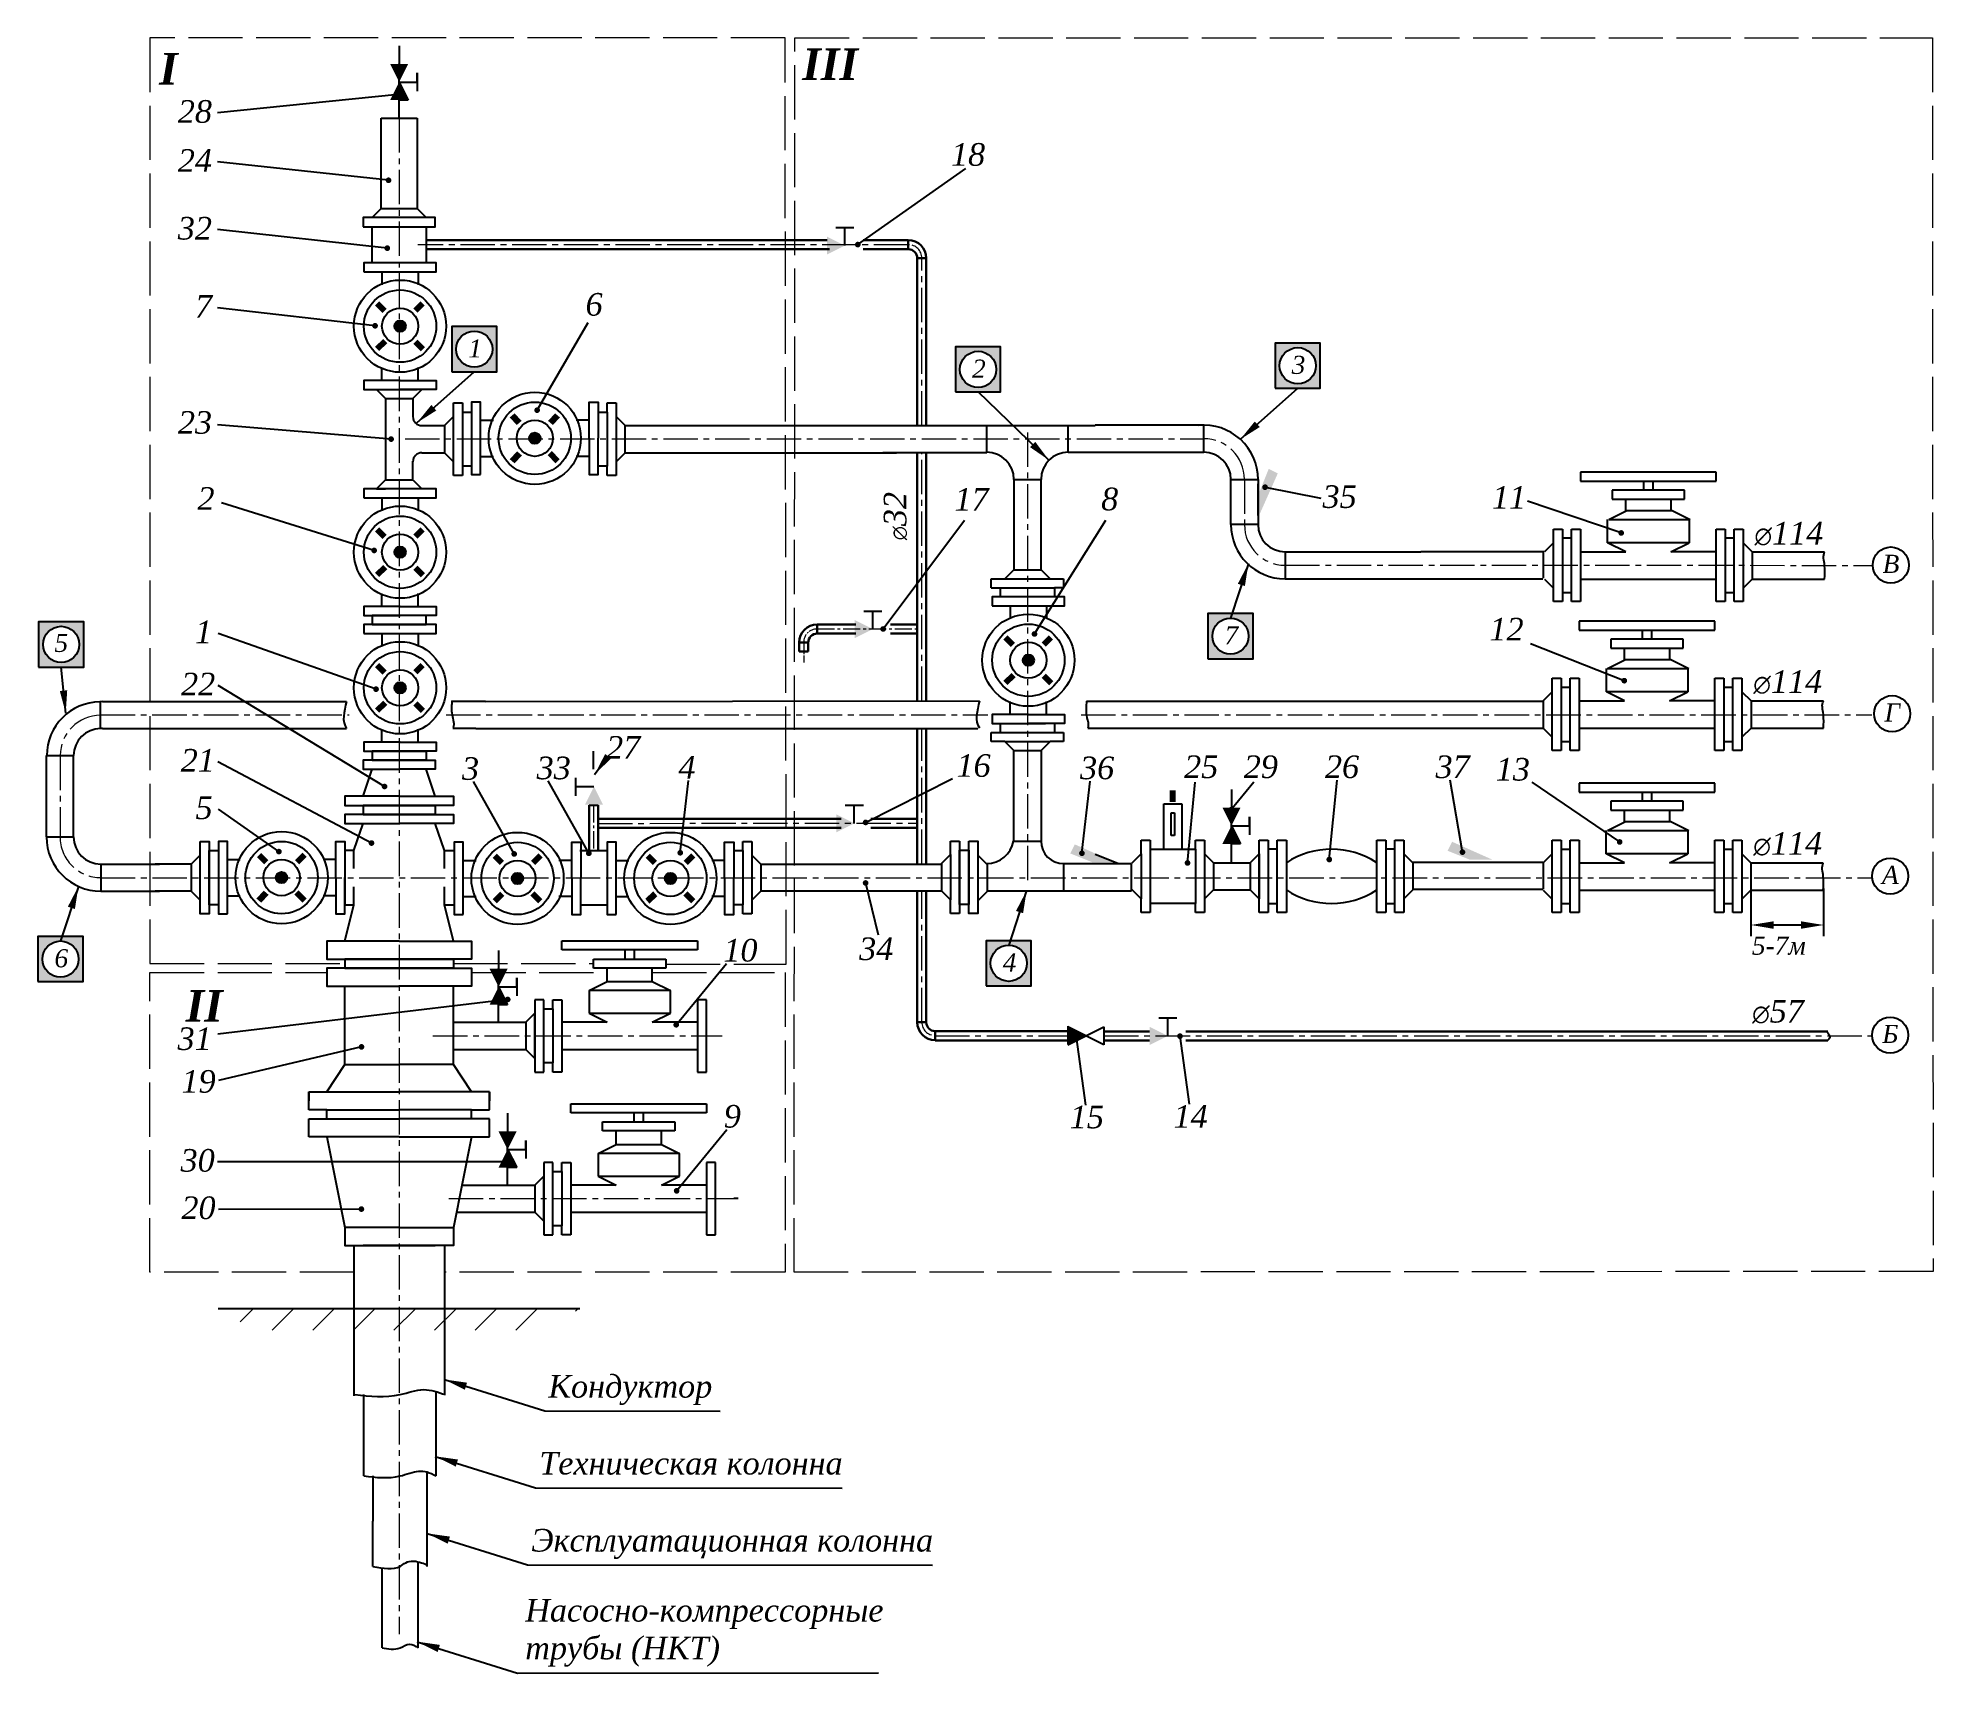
# Paper-space layout 'Layout1' of a CAD drawing. Header units: millimetres. Extents: x 41 to 251, y 7 to 188.
import ezdxf

# ---------------------------------------------------------------- set-up
doc = ezdxf.new("R2010")
doc.units = ezdxf.units.MM
doc.linetypes.add('ACAD_ISO02W100', pattern=[15, 12, -3])
doc.linetypes.add('CENTER2', pattern=[28.575, 19.05, -3.175, 3.175, -3.175])
doc.styles.add('style1', font='', dxfattribs={"height": 2})
doc.styles.get('style1').set_extended_font_data('Times New Roman Cyr', italic=True)
doc.dimstyles.new('ISO-25', dxfattribs={"dimtxt": 2.5, "dimasz": 2.5, "dimexe": 1.25, "dimexo": 0.625, "dimtad": 1, "dimtxsty": 'Standard', "dimcen": 2.5, "dimadec": 0, "dimazin": 0, "dimtfac": 1, "dimtmove": 0, "dimatfit": 3, "dimfxl": 0, "dimarcsym": 0})
doc.dimstyles.new('ISO-25$0', dxfattribs={"dimtxt": 2.5, "dimasz": 2.5, "dimexe": 1.25, "dimexo": 0.625, "dimtad": 1, "dimtxsty": 'style1', "dimcen": 2.5, "dimadec": 0, "dimazin": 0, "dimtfac": 1, "dimtmove": 1, "dimatfit": 3, "dimfxl": 0, "dimarcsym": 0})

psp = doc.layouts.get("Layout1")

# ---------------------------------------------------------------- texts
for s, insert, char_height, width, attachment_point in [('{\\fTimes New Roman|b1|i1|c204|p18;I}', (54.792, 185.871), 3.5, 4.4906, 1), ('{\\fTimes New Roman|b1|i1|c204|p18;I\\fTimes New Roman|b1|i1|c0|p18;II}', (125.911, 186.361), 3.5, 9.2191, 1), ('{\\fTimes New Roman|b0|i1|c204|p18;28}', (60.631, 179.373), 2.5, 3.4328, 6), ('{\\fTimes New Roman|b0|i1|c204|p18;24}', (60.631, 173.97), 2.5, 3.4328, 6), ('{\\fTimes New Roman|b0|i1|c204|p18;18}', (146.148, 174.62), 2.5, 3.4328, 6), ('{\\fTimes New Roman|b0|i1|c204|p18;32}', (60.631, 166.458), 2.5, 3.4328, 6), ('{\\fTimes New Roman|b0|i1|c204|p18;6}', (103.842, 158.044), 2.5, 3.4328, 6), ('{\\fTimes New Roman|b0|i1|c204|p18;7}', (60.642, 157.828), 2.5, 3.4328, 6), ('{\\fTimes New Roman|b0|i1|c204|p18;23}', (60.642, 144.981), 2.5, 3.4328, 6), ('{\\fTimes New Roman|b0|i1|c204|p18;2}', (60.916, 136.59), 2.5, 3.4328, 6), ('{\\fTimes New Roman|b0|i1|c204|p18;17}', (146.533, 136.497), 2.5, 3.4328, 6), ('{\\fTimes New Roman|b0|i1|c204|p18;8}', (160.868, 136.514), 2.5, 3.4328, 6), ('{\\fTimes New Roman|b0|i1|c204|p18;35}', (187.248, 136.778), 2.5, 3.4328, 6), ('{\\fTimes New Roman|b0|i1|c204|p18;11}', (205.981, 136.713), 2.5, 3.4328, 6), ('{\\fSymbol|b0|i0|c2|p18;Ж\\fTimes New Roman|b0|i1|c204|p18;\\H1.333x;114}', (231.237, 134), 1.875, 8.8512, 1), ('{\\fTimes New Roman|b0|i1|c204|p18;1}', (60.646, 121.828), 2.5, 3.4328, 6), ('{\\fTimes New Roman|b0|i1|c204|p18;12}', (205.698, 122.136), 2.5, 3.4328, 6), ('{\\fSymbol|b0|i0|c2|p18;Ж\\fTimes New Roman|b0|i1|c204|p18;\\H1.333x;114}', (231.111, 117.59), 1.875, 8.8512, 1), ('{\\fTimes New Roman|b0|i1|c204|p18;22}', (57.216, 117.316), 2.5, 3.4328, 1), ('{\\fTimes New Roman|b0|i1|c204|p18;27}', (104.222, 110.312), 2.5, 3.2876, 1), ('{\\fTimes New Roman|b0|i1|c204|p18;21}', (57.177, 108.884), 2.5, 3.4328, 1), ('{\\fTimes New Roman|b0|i1|c204|p18;3}', (88.29, 107.974), 2.5, 2.276, 1), ('{\\fTimes New Roman|b0|i1|c204|p18;33}', (96.542, 108.04), 2.5, 2.276, 1), ('{\\fTimes New Roman|b0|i1|c204|p18;4}', (112.222, 108.103), 2.5, 2.276, 1), ('{\\fTimes New Roman|b0|i1|c204|p18;16}', (142.98, 108.309), 2.5, 2.276, 1), ('{\\fTimes New Roman|b0|i1|c204|p18;36}', (156.646, 108.045), 2.5, 2.276, 1), ('{\\fTimes New Roman|b0|i1|c204|p18;25}', (168.153, 108.171), 2.5, 2.276, 1), ('{\\fTimes New Roman|b0|i1|c204|p18;29}', (174.753, 108.171), 2.5, 2.276, 1), ('{\\fTimes New Roman|b0|i1|c204|p18;26}', (183.731, 108.171), 2.5, 2.276, 1), ('{\\fTimes New Roman|b0|i1|c204|p18;37}', (195.966, 108.17), 2.5, 2.276, 1), ('{\\fTimes New Roman|b0|i1|c204|p18;13}', (202.626, 107.893), 2.5, 2.276, 1), ('{\\fTimes New Roman|b0|i1|c204|p18;5}', (60.701, 102.367), 2.5, 3.4328, 6), ('{\\fSymbol|b0|i0|c2|p18;Ж\\fTimes New Roman|b0|i1|c204|p18;\\H1.333x;114}', (231.111, 99.696), 1.875, 8.8512, 1), ('{\\fTimes New Roman|b0|i1|c204|p18;34}', (132.214, 88.04), 2.5, 2.276, 1), ('{\\fTimes New Roman|b0|i1|c204|p18;10}', (117.195, 87.879), 2.5, 2.276, 1), ('{\\fTimes New Roman|b1|i1|c204|p18;I\\fTimes New Roman|b1|i1|c0|p18;I}', (57.718, 82.228), 3.5, 6.11633, 1), ('{\\fSymbol|b0|i0|c2|p18;Ж\\fTimes New Roman|b0|i1|c204|p18;\\H1.333x;57}', (230.985, 81.132), 1.875, 8.8512, 1), ('{\\fTimes New Roman|b0|i1|c204|p18;31}', (60.607, 76.828), 2.5, 3.4328, 6), ('{\\fTimes New Roman|b0|i1|c204|p18;19}', (57.266, 73.375), 2.5, 3.4328, 1), ('{\\fTimes New Roman|b0|i1|c204|p18;9}', (117.243, 69.515), 2.5, 2.276, 1), ('{\\fTimes New Roman|b0|i1|c204|p18;15}', (155.509, 69.438), 2.5, 2.276, 1), ('{\\fTimes New Roman|b0|i1|c204|p18;14}', (166.985, 69.501), 2.5, 2.276, 1), ('{\\fTimes New Roman|b0|i1|c204|p18;30}', (57.164, 64.64), 2.5, 3.4328, 1), ('{\\fTimes New Roman|b0|i1|c204|p18;20}', (57.255, 59.395), 2.5, 3.4328, 1)]:
    psp.add_mtext(s, dxfattribs=dict(insert=insert, char_height=char_height, width=width, attachment_point=attachment_point))
at = {"char_height": 2, "attachment_point": 5, "style": 'style1'}
for s, insert, width in [('{\\fTimes New Roman|b0|i1|c204|p18;1}', (89.741, 153.185), 2.8455), ('{\\fTimes New Roman|b0|i1|c204|p18;2}', (145.453, 150.945), 2.8455), ('{\\fTimes New Roman|b0|i1|c204|p18;3}', (180.809, 151.353), 2.8455), ('{\\fTimes New Roman|b0|i1|c204|p18;В}', (246.334, 129.361), 2.7011), ('{\\fTimes New Roman|b0|i1|c204|p18;5}', (43.971, 120.606), 2.8455), ('{\\fTimes New Roman|b0|i1|c204|p18;7}', (173.377, 121.446), 2.8455), ('{\\fTimes New Roman|b0|i1|c204|p18;Г}', (246.475, 112.923), 2.7011), ('{\\fTimes New Roman|b0|i1|c204|p18;А}', (246.259, 94.962), 2.7011), ('{\\fTimes New Roman|b0|i1|c204|p18;6}', (43.972, 85.73), 2.8455), ('{\\fTimes New Roman|b0|i1|c204|p18;4}', (148.844, 85.263), 2.8455), ('{\\fTimes New Roman|b0|i1|c204|p18;Б}', (246.257, 77.368), 2.7011)]:
    psp.add_mtext(s, dxfattribs=dict(at, insert=insert, width=width))
at = {"insert": (134.931, 131.975), "char_height": 1.5, "width": 6.80408, "attachment_point": 1, "rotation": 90, "style": 'style1'}
psp.add_mtext('{\\fSymbol|b0|i0|c2|p18;Ж\\fTimes New Roman|b0|i1|c204|p18;\\H1.667x;32}', dxfattribs=at)
at = {"char_height": 2.5, "attachment_point": 1}
for s, insert in [('{\\fTimes New Roman|b0|i1|c204|p18;Кондуктор}', (97.84, 39.648)), ('{\\fTimes New Roman|b0|i1|c204|p18;Техническая колонна}', (96.837, 31.148)), ('{\\fTimes New Roman|b0|i1|c204|p18;Эксплуатационная колонна}', (95.943, 22.626)), ('{\\fTimes New Roman|b0|i1|c204|p18;Насосно-компрессорные\\Pтрубы (НКТ)}', (95.283, 14.881))]:
    psp.add_mtext(s, dxfattribs=dict(at, insert=insert))

# ---------------------------------------------------------------- blocks, each defined once
blk = doc.blocks.new('задв')
for points in [[(146, 180), (147, 182), (146, 182), (145, 182)], [(145, 178), (146, 178), (147, 178), (146, 180)]]:
    blk.add_hatch(color=256).paths.add_polyline_path(points)
for p, q in [((146, 184), (146, 182)), ((146, 178), (146, 182)), ((148, 180), (148, 181)), ((148, 181), (148, 179)), ((146, 180), (148, 180)), ((146, 180), (147, 178)), ((147, 178), (146, 178)), ((146, 176), (146, 178))]:
    blk.add_line(p, q)
blk = doc.blocks.new('A$C63CE249D')
h = blk.add_hatch(color=256)
edge = h.paths.add_edge_path()
edge.add_arc((5.1, 7), 0.627, 0, 360)
for p, q in [((3.1, 13), (7.1, 13)), ((3.1, 13), (3.1, 11.58)), ((7.1, 13), (7.1, 11.58)), ((3.1, 1), (3.1, 2.42)), ((7.1, 1), (7.1, 2.42))]:
    blk.add_line(p, q)
at = {"lineweight": 100}
for p, q in [((3.4, 8.7), (2.58, 9.52)), ((6.82, 8.72), (7.6, 9.5)), ((2.58, 4.48), (3.44, 5.34)), ((7.63, 4.47), (6.82, 5.28))]:
    blk.add_line(p, q, dxfattribs=at)
blk.add_lwpolyline([(1.1, 13), (9.1, 13), (9.1, 14), (1.1, 14)], close=True)
for points in [[(5.1, 1), (1.1, 1), (1.1, 0), (5.1, 0)], [(5.1, 1), (9.1, 1), (9.1, 0), (5.1, 0)]]:
    blk.add_lwpolyline(points)
for radius in [5.1, 4, 2, 0.627]:
    blk.add_circle((5.1, 7), radius)
blk.add_point((5.1, 7))
blk = doc.blocks.new('A$C600E4215')
for p, q in [((19, 14.32), (4, 14.32)), ((4, 14.32), (4, 13.32)), ((4, 13.32), (19, 13.32)), ((11, 13.32), (12, 13.32)), ((11, 12.32), (11, 13.32)), ((12, 13.32), (12, 12.32)), ((19, 13.32), (19, 14.32)), ((15.5, 12.32), (7.5, 12.32)), ((7.5, 12.32), (7.5, 11.32)), ((7.5, 11.32), (15.5, 11.32)), ((9, 10.03), (9, 11.32)), ((9, 11.32), (14, 11.32)), ((14, 11.32), (14, 10.08)), ((15.5, 11.32), (15.5, 12.32)), ((7, 6.5), (7, 9.08)), ((7.12, 9.08), (9.12, 10.08)), ((7.12, 9.08), (16.12, 9.08)), ((9.12, 10.08), (14.12, 10.08)), ((14.12, 10.08), (16.12, 9.08)), ((16, 9.08), (16, 6.5)), ((1, 6.5), (0, 5.5)), ((1, 8), (2, 8)), ((1, 6.5), (1, 8)), ((1, 1.5), (1, 6.5)), ((2, 8), (2, 0)), ((3, 7), (2, 7)), ((3, 8), (4, 8)), ((3, 7), (3, 8)), ((3, 1), (3, 7)), ((4, 8), (4, 0)), ((16, 6.5), (7, 6.5)), ((9, 5.5), (7, 6.5)), ((14, 5.5), (16, 6.5)), ((19, 6.5), (19, 8)), ((19, 8), (20, 8)), ((19, 1.5), (19, 6.5)), ((20, 8), (20, 0)), ((21, 7), (20, 7)), ((21, 7), (21, 8)), ((21, 8), (22, 8)), ((21, 1), (21, 7)), ((22, 8), (22, 0)), ((22, 6.5), (23, 5.5)), ((4, 5.5), (7, 5.5)), ((7, 5.5), (9, 5.5)), ((16, 5.5), (14, 5.5)), ((19, 5.5), (16, 5.5)), ((23, 5.5), (30.5, 5.5)), ((23, 5.5), (23, 2.5)), ((30.5, 5.5), (31, 5.5)), ((0, 2.5), (1, 1.5)), ((4, 2.5), (19, 2.5)), ((23, 2.5), (22, 1.5)), ((23, 2.5), (31, 2.5)), ((1, 0), (1, 1.5)), ((2, 0), (1, 0)), ((2, 1), (3, 1)), ((3, 0), (3, 1)), ((4, 0), (3, 0)), ((19, 0), (19, 1.5)), ((20, 0), (19, 0)), ((20, 1), (21, 1)), ((21, 0), (21, 1)), ((22, 0), (21, 0))]:
    blk.add_line(p, q)
blk.add_open_spline([(31, 2.5), (31.03, 2.99), (31.1, 3.96), (30.77, 5.1), (31, 5.5)], degree=3)
blk = doc.blocks.new('задв1')
for p, q in [((94, 170), (96, 170)), ((95, 168), (95, 170))]:
    blk.add_line(p, q)
for points in [[(93, 169), (93, 167), (95, 168), (97, 169)], [(95, 168), (97, 169), (97, 167), (95, 168)]]:
    blk.add_solid(points)
blk = doc.blocks.new('*D9')
at = {"color": 0, "lineweight": -2}
for p, q in [((230.85, 93.58), (230.85, 88.17)), ((238.88, 93.45), (238.88, 88.17)), ((233.35, 89.42), (236.38, 89.42))]:
    blk.add_line(p, q, dxfattribs=at)
at = {"color": 0}
for points in [[(233.35, 89.83), (233.35, 89), (230.85, 89.42)], [(236.38, 89.83), (236.38, 89), (238.88, 89.42)]]:
    blk.add_solid(points, dxfattribs=at)
at = {"layer": 'Defpoints', "color": 0}
for p in [(230.85, 94.2), (238.88, 94.07), (238.88, 89.42)]:
    blk.add_point(p, dxfattribs=at)
at = {"color": 0, "lineweight": 18, "insert": (233.93, 87.12), "char_height": 2, "attachment_point": 5, "style": 'style1'}
blk.add_mtext('5-7м', dxfattribs=at)
blk = doc.blocks.new('йцук')
h = blk.add_hatch(color=256)
h.paths.add_polyline_path([(3, 120), (8, 120), (8, 125), (3, 125)])
edge = h.paths.add_edge_path(flags=16)
edge.add_arc((5.5, 122.5), 2, 0, 360)
blk.add_lwpolyline([(3, 120), (8, 120), (8, 125), (3, 125)], close=True)
blk.add_circle((5.5, 122.5), 2)

# ---------------------------------------------------------------- dimensions: what is measured, and where the dimension line sits
at = {"lineweight": 18}
dim = psp.add_linear_dim(base=(238.879, 89.417), p1=(230.851, 94.204), p2=(238.879, 94.073), text='5-7м', dimstyle='ISO-25$0', override={"dimtad": 3, "dimtofl": 0, "dimtmove": 2}, dxfattribs=at)
dim.commit()
dim.dimension.update_dxf_attribs({"geometry": '*D9', "text_midpoint": (233.926, 87.124), "dimtype": 160})

# ---------------------------------------------------------------- hatches: boundary and pattern name
h = psp.add_hatch(color=256)
edge = h.paths.add_edge_path()
edge.add_arc((81.436, 155.65), 0.627, 0, 360)
for points in [[(176.514, 137.368), (177.514, 139.868), (178.514, 139.368), (176.514, 134.868)], [(199.793, 96.629), (197.293, 97.629), (197.793, 98.629), (202.293, 96.629)], [(158.066, 96.334), (155.566, 97.334), (156.066, 98.334), (160.566, 96.334)], [(155.29, 78.161), (155.29, 76.161), (157.29, 77.161)]]:
    psp.add_hatch(color=256).paths.add_polyline_path(points)
h = psp.add_hatch(color=256)
edge = h.paths.add_edge_path()
edge.add_arc((81.436, 130.65), 0.627, 0, 360)
h = psp.add_hatch(color=256)
edge = h.paths.add_edge_path()
edge.add_arc((150.928, 118.704), 0.627, 0, 360)
h = psp.add_hatch(color=256)
edge = h.paths.add_edge_path()
edge.add_arc((81.436, 115.65), 0.627, 0, 360)
at = {"lineweight": 18}
h = psp.add_hatch(dxfattribs=at)
h.set_pattern_fill('ANSI31', color=256, style=0)
h.set_pattern_definition([(45, (25.334, -6.3414), (-2.24506, 2.24506), [])])
h.paths.add_polyline_path([(61.334, 47.008), (65.288, 44.593), (97.317, 44.593), (101.334, 47.008), (86.334, 47.008)])

# ---------------------------------------------------------------- linework, layer by layer
for p, q in [((79.337, 168.65), (79.337, 178.65)), ((79.337, 178.65), (83.337, 178.65)), ((83.337, 178.65), (83.337, 168.65)), ((78.337, 167.65), (79.337, 168.65)), ((79.337, 168.65), (83.337, 168.65)), ((83.337, 168.65), (84.337, 167.65)), ((78.337, 162.65), (78.337, 166.65)), ((78.337, 166.65), (84.337, 166.65)), ((84.337, 166.65), (84.337, 162.65)), ((79.436, 161.65), (83.436, 161.65)), ((79.436, 161.65), (79.436, 160.233)), ((83.436, 161.65), (83.436, 160.233)), ((79.436, 149.65), (79.436, 151.068)), ((83.436, 149.65), (83.436, 151.068)), ((78.837, 148.65), (79.837, 147.65)), ((79.332, 148.65), (83.332, 148.65)), ((79.837, 147.65), (82.837, 147.65)), ((79.837, 147.65), (79.837, 138.65)), ((82.837, 147.65), (83.837, 148.65)), ((82.861, 147.65), (82.861, 145.65)), ((87.337, 145.65), (87.337, 147.15)), ((87.337, 147.15), (88.337, 147.15)), ((88.337, 147.15), (88.337, 139.15)), ((104.337, 146.15), (104.337, 147.15)), ((104.337, 147.15), (105.337, 147.15)), ((105.337, 147.15), (105.337, 139.15)), ((83.837, 144.65), (86.337, 144.65)), ((87.337, 145.65), (86.337, 144.65)), ((86.337, 144.65), (86.337, 141.65)), ((87.337, 140.65), (87.337, 145.65)), ((88.337, 146.15), (89.337, 146.15)), ((89.337, 146.15), (89.337, 140.15)), ((103.337, 146.15), (104.337, 146.15)), ((104.337, 146.15), (104.337, 140.15)), ((106.337, 144.65), (105.337, 145.65)), ((106.337, 141.65), (106.337, 144.65)), ((106.337, 144.65), (148.337, 144.65)), ((146.329, 144.204), (146.329, 144.704)), ((148.334, 144.659), (158.334, 144.659)), ((155.329, 141.704), (155.329, 144.704)), ((170.329, 144.704), (158.329, 144.704)), ((170.329, 141.704), (170.329, 144.704)), ((146.329, 141.704), (146.329, 144.204)), ((82.861, 138.725), (82.861, 140.725)), ((83.837, 141.65), (86.337, 141.65)), ((86.337, 141.65), (87.337, 140.65)), ((87.337, 139.15), (87.337, 140.65)), ((105.337, 140.65), (106.337, 141.65)), ((106.337, 141.65), (136.337, 141.65)), ((134.834, 141.659), (146.334, 141.659)), ((155.329, 141.704), (170.329, 141.704)), ((79.837, 138.65), (78.837, 137.65)), ((79.837, 138.65), (82.837, 138.65)), ((82.837, 138.65), (83.837, 137.65)), ((88.337, 139.15), (87.337, 139.15)), ((89.337, 140.15), (88.337, 140.15)), ((104.337, 140.15), (103.337, 140.15)), ((104.337, 139.15), (104.337, 140.15)), ((105.337, 139.15), (104.337, 139.15)), ((149.329, 138.704), (152.329, 138.704)), ((149.329, 138.704), (149.329, 128.704)), ((152.329, 128.704), (152.329, 138.704)), ((173.329, 133.704), (173.329, 138.704)), ((173.329, 138.704), (176.329, 138.704)), ((176.329, 138.704), (176.329, 133.704)), ((78.837, 137.65), (79.837, 137.65)), ((79.436, 136.65), (83.436, 136.65)), ((79.436, 136.65), (79.436, 135.233)), ((83.436, 136.65), (83.436, 135.233)), ((176.326, 136.712), (176.326, 138.212)), ((176.326, 134.712), (176.326, 136.712)), ((176.329, 133.704), (173.329, 133.704)), ((179.329, 130.704), (179.329, 127.704)), ((179.329, 130.704), (194.329, 130.704)), ((194.326, 130.712), (207.826, 130.712)), ((207.856, 130.792), (207.856, 127.792)), ((149.329, 128.704), (148.329, 127.704)), ((149.329, 128.704), (152.329, 128.704)), ((152.329, 128.704), (153.329, 127.704)), ((79.436, 124.65), (79.436, 126.068)), ((83.436, 124.65), (83.436, 126.068)), ((146.829, 126.704), (146.829, 127.704)), ((146.829, 127.704), (154.829, 127.704)), ((146.829, 126.704), (148.329, 126.704)), ((147.829, 125.704), (147.829, 126.704)), ((147.829, 126.704), (153.829, 126.704)), ((153.829, 126.704), (153.829, 125.704)), ((154.829, 126.704), (153.829, 126.704)), ((154.829, 127.704), (154.829, 126.704)), ((179.329, 127.704), (194.329, 127.704)), ((194.326, 127.712), (207.826, 127.712)), ((148.928, 124.704), (152.928, 124.704)), ((148.928, 124.704), (148.928, 123.287)), ((152.928, 124.704), (152.928, 123.287)), ((79.436, 121.65), (83.436, 121.65)), ((79.436, 121.65), (79.436, 120.233)), ((83.436, 121.65), (83.436, 120.233)), ((48.525, 114.141), (48.246, 114.103)), ((48.313, 111.141), (48.313, 114.103)), ((48.525, 114.141), (69.025, 114.141)), ((69.025, 114.141), (75.525, 114.141)), ((89.686, 114.153), (87.213, 114.153)), ((90.872, 114.153), (89.686, 114.153)), ((90.872, 114.153), (145.525, 114.207)), ((148.928, 112.704), (148.928, 114.121)), ((152.928, 112.704), (152.928, 114.121)), ((157.363, 114.17), (157.956, 114.17)), ((157.956, 114.17), (206.567, 114.17)), ((206.567, 114.17), (207.856, 114.17)), ((207.856, 114.17), (207.856, 111.202)), ((48.525, 111.141), (48.313, 111.141)), ((48.525, 111.141), (57.525, 111.141)), ((57.525, 111.141), (75.525, 111.141)), ((89.817, 111.153), (87.265, 111.153)), ((89.817, 111.153), (145.334, 111.153)), ((147.829, 110.704), (147.829, 111.704)), ((148.824, 111.704), (152.824, 111.704)), ((153.829, 111.704), (153.829, 110.704)), ((157.495, 111.17), (207.27, 111.17)), ((207.27, 111.17), (207.856, 111.17)), ((79.436, 109.65), (79.436, 111.068)), ((83.436, 109.65), (83.436, 111.068)), ((146.829, 109.704), (146.829, 110.704)), ((146.829, 110.704), (154.829, 110.704)), ((148.329, 109.704), (146.829, 109.704)), ((149.329, 108.704), (148.329, 109.704)), ((148.329, 109.704), (153.329, 109.704)), ((153.329, 109.704), (152.329, 108.704)), ((154.829, 109.704), (153.329, 109.704)), ((154.829, 110.704), (154.829, 109.704)), ((42.334, 99.159), (42.334, 108.159)), ((42.369, 108.159), (45.334, 108.159)), ((45.334, 99.159), (45.334, 108.159)), ((102.834, 106.659), (102.834, 108.659)), ((149.329, 98.704), (149.329, 108.704)), ((149.329, 108.704), (152.329, 108.704)), ((152.329, 108.704), (152.329, 99.204)), ((77.337, 103.65), (78.337, 106.65)), ((78.337, 106.65), (81.337, 106.65)), ((84.337, 106.65), (81.337, 106.65)), ((85.337, 103.65), (84.337, 106.65)), ((165.909, 97.808), (165.909, 102.808)), ((165.909, 102.808), (167.909, 102.808)), ((167.909, 102.808), (167.909, 97.808)), ((76.337, 97.65), (77.337, 100.65)), ((77.337, 100.65), (81.337, 100.65)), ((85.337, 100.65), (81.337, 100.65)), ((86.337, 97.65), (85.337, 100.65)), ((102.334, 102.659), (103.334, 102.659)), ((166.712, 99.308), (166.712, 101.808)), ((166.712, 101.808), (167.106, 101.808)), ((167.106, 101.808), (167.106, 99.308)), ((42.334, 99.159), (45.334, 99.159)), ((119.337, 97.65), (119.337, 98.65)), ((119.337, 98.65), (120.337, 98.65)), ((120.337, 98.65), (120.337, 90.65)), ((142.329, 97.204), (142.329, 98.704)), ((142.329, 98.704), (143.329, 98.704)), ((143.329, 98.704), (143.329, 90.704)), ((149.329, 98.704), (152.329, 98.704)), ((152.329, 99.204), (152.329, 98.704)), ((163.409, 97.308), (163.409, 98.808)), ((163.409, 98.808), (164.409, 98.808)), ((164.409, 98.808), (164.409, 90.808)), ((167.106, 99.308), (166.712, 99.308)), ((169.409, 97.808), (169.409, 98.808)), ((169.409, 98.808), (170.409, 98.808)), ((170.409, 98.808), (170.409, 90.808)), ((176.463, 98.808), (177.463, 98.808)), ((176.463, 97.308), (176.463, 98.808)), ((177.463, 98.808), (177.463, 90.808)), ((178.463, 98.808), (179.463, 98.808)), ((178.463, 97.808), (178.463, 98.808)), ((179.463, 98.808), (179.463, 90.808)), ((189.463, 98.808), (190.463, 98.808)), ((189.463, 97.308), (189.463, 98.808)), ((190.463, 98.808), (190.463, 90.808)), ((191.463, 98.808), (192.463, 98.808)), ((191.463, 97.808), (191.463, 98.808)), ((192.463, 98.808), (192.463, 90.808)), ((58.337, 96.15), (59.337, 97.15)), ((76.337, 97.65), (75.337, 97.65)), ((75.337, 97.65), (75.337, 91.65)), ((76.337, 95.65), (76.337, 97.65)), ((86.337, 95.65), (86.337, 97.65)), ((86.337, 97.65), (87.337, 97.65)), ((101.337, 97.65), (103.837, 97.65)), ((103.837, 97.65), (104.337, 97.65)), ((118.337, 97.65), (119.337, 97.65)), ((119.337, 97.65), (119.337, 91.65)), ((120.337, 97.15), (121.337, 96.15)), ((141.329, 96.204), (142.329, 97.204)), ((142.329, 97.204), (142.329, 92.204)), ((145.373, 97.124), (146.373, 96.124)), ((160.829, 96.204), (158.329, 97.204)), ((162.409, 96.308), (163.409, 97.308)), ((163.409, 97.308), (163.409, 92.308)), ((164.409, 97.808), (169.409, 97.808)), ((169.409, 97.808), (169.409, 91.808)), ((170.409, 97.308), (171.409, 96.308)), ((175.463, 96.308), (176.463, 97.308)), ((176.463, 97.308), (176.463, 92.308)), ((176.463, 92.308), (176.463, 97.308)), ((178.463, 97.808), (177.463, 97.808)), ((178.463, 91.808), (178.463, 97.808)), ((189.463, 92.308), (189.463, 97.308)), ((191.463, 97.808), (190.463, 97.808)), ((191.463, 91.808), (191.463, 97.808)), ((192.463, 97.308), (193.463, 96.308)), ((48.337, 96.15), (54.837, 96.15)), ((48.337, 96.15), (48.337, 93.15)), ((58.337, 96.15), (54.337, 96.15)), ((58.337, 96.15), (58.337, 93.15)), ((121.337, 96.15), (121.337, 93.15)), ((121.337, 96.15), (131.337, 96.15)), ((131.334, 96.159), (141.334, 96.159)), ((141.329, 96.204), (141.329, 93.204)), ((141.334, 96.159), (141.334, 93.159)), ((146.373, 96.124), (146.373, 93.124)), ((154.829, 96.204), (154.829, 93.204)), ((154.829, 96.204), (162.329, 96.204)), ((162.329, 93.204), (162.329, 96.204)), ((171.409, 96.308), (171.409, 93.308)), ((171.409, 96.308), (175.409, 96.308)), ((175.463, 96.308), (175.463, 93.308)), ((193.459, 96.364), (203.959, 96.364)), ((193.459, 96.364), (193.459, 93.364)), ((193.463, 96.308), (193.463, 93.308)), ((199.459, 96.364), (201.959, 96.364)), ((203.959, 96.364), (207.826, 96.364)), ((207.853, 96.397), (207.853, 93.397)), ((48.337, 93.15), (54.837, 93.15)), ((58.337, 93.15), (54.337, 93.15)), ((58.337, 93.15), (59.337, 92.15)), ((76.337, 91.65), (76.337, 93.65)), ((86.337, 91.65), (86.337, 93.65)), ((121.337, 93.15), (120.337, 92.15)), ((131.337, 93.15), (121.337, 93.15)), ((141.334, 93.159), (127.834, 93.159)), ((142.329, 92.204), (141.329, 93.204)), ((146.373, 93.124), (145.373, 92.124)), ((146.329, 93.204), (159.329, 93.204)), ((158.829, 93.204), (162.329, 93.204)), ((163.409, 92.308), (162.409, 93.308)), ((163.409, 90.808), (163.409, 92.308)), ((171.409, 93.308), (170.409, 92.308)), ((171.409, 93.308), (175.409, 93.308)), ((176.463, 92.308), (175.463, 93.308)), ((176.463, 90.808), (176.463, 92.308)), ((189.463, 90.808), (189.463, 92.308)), ((193.463, 93.308), (192.463, 92.308)), ((193.459, 93.377), (203.959, 93.377)), ((203.959, 93.377), (207.826, 93.377)), ((75.337, 87.65), (76.337, 91.65)), ((75.337, 91.65), (76.337, 91.65)), ((87.337, 87.65), (86.337, 91.65)), ((86.337, 91.65), (87.337, 91.65)), ((101.337, 91.65), (104.337, 91.65)), ((119.337, 91.65), (118.337, 91.65)), ((119.337, 90.65), (119.337, 91.65)), ((120.337, 90.65), (119.337, 90.65)), ((142.329, 90.704), (142.329, 92.204)), ((143.329, 90.704), (142.329, 90.704)), ((164.409, 90.808), (163.409, 90.808)), ((169.409, 91.808), (164.409, 91.808)), ((169.409, 90.808), (169.409, 91.808)), ((170.409, 90.808), (169.409, 90.808)), ((177.463, 90.808), (176.463, 90.808)), ((177.463, 91.808), (178.463, 91.808)), ((178.463, 90.808), (178.463, 91.808)), ((179.463, 90.808), (178.463, 90.808)), ((190.463, 90.808), (189.463, 90.808)), ((190.463, 91.808), (191.463, 91.808)), ((191.463, 90.808), (191.463, 91.808)), ((192.463, 90.808), (191.463, 90.808)), ((99.334, 86.659), (99.334, 87.659)), ((99.334, 87.659), (114.334, 87.659)), ((106.334, 86.659), (99.334, 86.659)), ((106.334, 86.159), (106.334, 86.659)), ((114.334, 86.659), (106.334, 86.659)), ((106.334, 85.659), (106.334, 86.159)), ((107.334, 86.659), (107.334, 85.659)), ((114.334, 87.659), (114.334, 86.659)), ((102.834, 84.659), (102.834, 85.659)), ((102.834, 85.659), (106.334, 85.659)), ((104.334, 84.659), (102.834, 84.659)), ((104.334, 83.159), (104.334, 84.659)), ((110.834, 84.659), (104.334, 84.659)), ((106.334, 85.659), (110.834, 85.659)), ((109.334, 83.159), (109.334, 84.659)), ((110.834, 85.659), (110.834, 84.659)), ((75.337, 73.978), (75.337, 82.65)), ((75.337, 82.65), (81.337, 82.65)), ((87.337, 82.65), (81.337, 82.65)), ((87.337, 73.978), (87.337, 82.65)), ((102.334, 82.159), (104.334, 83.159)), ((111.334, 82.159), (102.334, 82.159)), ((102.334, 82.159), (102.334, 79.659)), ((104.334, 83.159), (109.334, 83.159)), ((109.334, 83.159), (111.334, 82.159)), ((111.334, 79.659), (111.334, 82.159)), ((96.334, 79.659), (95.334, 78.659)), ((96.334, 81.159), (96.334, 73.159)), ((97.334, 81.159), (96.334, 81.159)), ((96.334, 74.659), (96.334, 79.659)), ((97.334, 73.159), (97.334, 81.159)), ((97.334, 80.159), (98.334, 80.159)), ((98.334, 80.159), (98.334, 81.159)), ((98.334, 81.159), (99.334, 81.159)), ((98.334, 80.159), (98.334, 74.159)), ((99.334, 81.159), (99.334, 73.159)), ((102.334, 79.659), (104.334, 78.659)), ((102.334, 79.659), (111.334, 79.659)), ((109.334, 78.659), (111.334, 79.659)), ((115.334, 81.159), (114.334, 81.159)), ((114.334, 81.159), (114.334, 75.659)), ((115.334, 73.159), (115.334, 81.159)), ((87.334, 78.659), (95.334, 78.659)), ((95.352, 78.695), (95.352, 75.695)), ((104.334, 78.659), (99.334, 78.659)), ((114.334, 78.659), (109.334, 78.659)), ((155.29, 78.218), (155.29, 76.218)), ((155.29, 76.161), (159.29, 78.161)), ((159.29, 76.161), (155.29, 78.161)), ((159.29, 78.161), (159.29, 76.161)), ((87.334, 75.659), (95.334, 75.659)), ((95.334, 75.659), (96.334, 74.659)), ((99.334, 75.659), (114.334, 75.659)), ((114.334, 75.659), (114.334, 73.159)), ((73.337, 70.978), (75.337, 73.978)), ((75.337, 73.978), (81.337, 73.978)), ((87.337, 73.978), (81.337, 73.978)), ((89.337, 70.978), (87.337, 73.978)), ((98.334, 74.159), (97.334, 74.159)), ((98.334, 73.159), (98.334, 74.159)), ((96.334, 73.159), (97.334, 73.159)), ((99.334, 73.159), (98.334, 73.159)), ((114.334, 73.159), (115.334, 73.159)), ((71.337, 70.978), (71.337, 69.978)), ((71.337, 68.978), (71.337, 70.978)), ((71.337, 70.978), (81.337, 70.978)), ((91.337, 70.978), (81.337, 70.978)), ((91.337, 68.978), (91.337, 70.978)), ((91.337, 70.978), (91.337, 69.978)), ((100.334, 69.659), (115.334, 69.659)), ((100.334, 68.659), (100.334, 69.659)), ((115.334, 69.659), (115.334, 68.659)), ((73.337, 68.978), (71.337, 68.978)), ((71.337, 65.978), (71.337, 67.978)), ((71.337, 67.978), (81.337, 67.978)), ((73.337, 67.978), (73.337, 68.978)), ((73.337, 68.978), (81.337, 68.978)), ((89.337, 68.978), (81.337, 68.978)), ((91.337, 67.978), (81.337, 67.978)), ((89.337, 68.978), (91.337, 68.978)), ((89.337, 67.978), (89.337, 68.978)), ((91.337, 65.978), (91.337, 67.978)), ((107.334, 68.659), (100.334, 68.659)), ((103.834, 67.659), (107.334, 67.659)), ((103.834, 66.659), (103.834, 67.659)), ((115.334, 68.659), (107.334, 68.659)), ((107.334, 68.159), (107.334, 68.659)), ((107.334, 67.659), (107.334, 68.159)), ((107.334, 67.659), (111.834, 67.659)), ((108.334, 68.659), (108.334, 67.659)), ((111.834, 67.659), (111.834, 66.659)), ((81.337, 65.978), (71.337, 65.978)), ((81.337, 65.978), (73.337, 65.978)), ((73.337, 65.978), (75.337, 55.978)), ((81.337, 65.978), (89.337, 65.978)), ((81.337, 65.978), (91.337, 65.978)), ((89.337, 65.978), (87.337, 55.978)), ((103.334, 64.159), (105.334, 65.159)), ((105.334, 66.659), (103.834, 66.659)), ((111.834, 66.659), (105.334, 66.659)), ((105.334, 65.159), (105.334, 66.659)), ((105.334, 65.159), (110.334, 65.159)), ((110.334, 65.159), (110.334, 66.659)), ((110.334, 65.159), (112.334, 64.159)), ((97.334, 63.159), (97.334, 55.159)), ((98.334, 63.159), (97.334, 63.159)), ((98.334, 55.159), (98.334, 63.159)), ((99.334, 63.159), (100.334, 63.159)), ((99.334, 62.159), (99.334, 63.159)), ((100.334, 63.159), (100.334, 55.159)), ((112.334, 64.159), (103.334, 64.159)), ((103.334, 64.159), (103.334, 61.659)), ((112.334, 61.659), (112.334, 64.159)), ((115.334, 63.159), (115.334, 57.659)), ((116.334, 63.159), (115.334, 63.159)), ((116.334, 55.159), (116.334, 63.159)), ((97.334, 61.659), (96.334, 60.659)), ((97.334, 56.659), (97.334, 61.659)), ((98.334, 62.159), (99.334, 62.159)), ((99.334, 62.159), (99.334, 56.159)), ((103.334, 61.659), (112.334, 61.659)), ((103.334, 61.659), (105.334, 60.659)), ((110.334, 60.659), (112.334, 61.659)), ((88.334, 60.659), (96.334, 60.659)), ((96.352, 60.695), (96.352, 57.695)), ((105.334, 60.659), (100.334, 60.659)), ((115.334, 60.659), (110.334, 60.659)), ((118.834, 59.159), (118.334, 59.159)), ((87.737, 57.659), (96.334, 57.659)), ((96.334, 57.659), (97.334, 56.659)), ((100.334, 57.659), (115.334, 57.659)), ((115.334, 57.659), (115.334, 55.159)), ((97.334, 55.159), (98.334, 55.159)), ((99.334, 56.159), (98.334, 56.159)), ((99.334, 55.159), (99.334, 56.159)), ((100.334, 55.159), (99.334, 55.159)), ((115.334, 55.159), (116.334, 55.159)), ((76.337, 53.978), (76.337, 42.978)), ((81.337, 53.978), (77.337, 53.978)), ((81.337, 53.978), (85.337, 53.978)), ((86.337, 53.978), (86.337, 42.978)), ((61.334, 47.008), (86.334, 47.008)), ((86.334, 47.008), (101.334, 47.008)), ((76.337, 42.978), (76.337, 37.364)), ((86.337, 42.978), (86.337, 37.467)), ((85.441, 36.485), (85.441, 37.813)), ((77.441, 28.485), (77.441, 37.485)), ((85.441, 28.485), (85.441, 37.485)), ((78.441, 28.485), (78.441, 23.485)), ((84.441, 23.485), (84.446, 28.922)), ((78.441, 18.485), (78.441, 23.485)), ((84.441, 18.485), (84.441, 23.485)), ((83.441, 9.485), (83.441, 18.992)), ((79.441, 9.485), (79.441, 18.311))]:
    psp.add_line(p, q)
at = {"linetype": 'CENTER2', "lineweight": 18, "ltscale": 0.2}
for p, q in [((81.337, 178.65), (81.337, 10.978)), ((137.642, 164.659), (83.39, 164.65)), ((139.142, 144.65), (139.142, 163.159)), ((81.983, 143.187), (170.329, 143.187)), ((150.829, 143.9), (150.829, 93.812)), ((139.142, 114.201), (139.142, 141.659)), ((174.829, 138.704), (174.829, 133.704)), ((179.329, 129.204), (244.212, 129.195)), ((48.313, 112.669), (75.816, 112.669)), ((86.528, 112.669), (146.458, 112.669)), ((139.142, 96.159), (139.142, 111.153)), ((156.77, 112.669), (244.212, 112.669)), ((43.85, 108.159), (43.834, 99.159)), ((103.334, 100.659), (138.632, 100.68)), ((48.337, 94.65), (244.212, 94.65)), ((139.142, 78.659), (139.142, 93.159)), ((85.076, 77.159), (117.076, 77.159)), ((140.609, 77.158), (155.29, 77.158)), ((159.291, 77.159), (244.213, 77.159)), ((86.834, 59.159), (118.834, 59.159))]:
    psp.add_line(p, q, dxfattribs=at)
at = {"lineweight": 30}
for p, q in [((84.334, 165.159), (118.334, 165.159)), ((84.334, 164.159), (118.334, 164.159)), ((118.211, 165.154), (128.668, 165.154)), ((118.334, 164.159), (128.943, 164.159)), ((132.642, 165.159), (137.642, 165.159)), ((132.642, 164.159), (137.642, 164.159)), ((137.642, 165.159), (137.642, 164.159)), ((138.642, 163.159), (139.642, 163.159)), ((138.642, 163.159), (138.642, 144.65)), ((139.642, 163.159), (139.642, 144.65)), ((138.642, 141.65), (138.642, 114.153)), ((139.642, 141.65), (139.642, 114.153)), ((131.834, 122.659), (127.577, 122.659)), ((127.577, 122.659), (127.577, 121.659)), ((131.834, 121.659), (127.577, 121.659)), ((135.686, 122.659), (138.642, 122.659)), ((135.686, 121.659), (138.642, 121.659)), ((125.577, 120.659), (125.577, 119.659)), ((125.577, 120.659), (126.577, 120.659)), ((125.577, 119.659), (126.577, 119.659)), ((126.577, 119.659), (126.577, 120.659)), ((138.642, 111.153), (138.642, 96.15)), ((139.642, 111.153), (139.642, 96.15)), ((102.334, 97.659), (102.334, 102.659)), ((103.334, 97.659), (103.334, 102.659)), ((130.206, 101.171), (103.334, 101.171)), ((138.513, 101.171), (133.513, 101.171)), ((130.206, 100.171), (103.334, 100.171)), ((138.513, 100.171), (133.513, 100.171)), ((138.642, 93.15), (138.642, 78.659)), ((139.642, 93.15), (139.642, 78.659)), ((138.642, 78.659), (139.642, 78.659)), ((140.609, 77.67), (155.334, 77.67)), ((140.609, 77.67), (140.609, 76.691)), ((159.29, 77.659), (164.334, 77.659)), ((168.334, 77.659), (239.334, 77.659)), ((140.609, 76.659), (155.334, 76.659)), ((159.29, 76.659), (164.334, 76.659)), ((168.334, 76.659), (239.334, 76.659))]:
    psp.add_line(p, q, dxfattribs=at)
at = {"lineweight": 100}
for p, q in [((79.732, 157.354), (78.917, 158.169)), ((83.161, 157.375), (83.936, 158.15)), ((78.921, 153.135), (79.777, 153.991)), ((83.969, 153.117), (83.154, 153.932)), ((79.732, 132.354), (78.917, 133.169)), ((83.161, 132.375), (83.936, 133.15)), ((78.921, 128.135), (79.777, 128.991)), ((83.969, 128.117), (83.154, 128.932)), ((149.225, 120.408), (148.41, 121.223)), ((152.653, 120.429), (153.428, 121.204)), ((79.732, 117.354), (78.917, 118.169)), ((83.161, 117.375), (83.936, 118.15)), ((148.413, 116.189), (149.269, 117.045)), ((153.461, 116.171), (152.647, 116.986)), ((78.921, 113.135), (79.777, 113.991)), ((83.969, 113.117), (83.154, 113.932))]:
    psp.add_line(p, q, dxfattribs=at)
at = {"linetype": 'CENTER2', "lineweight": 18, "ltscale": 0.1}
for p, q in [((127.577, 122.159), (138.642, 122.159)), ((102.834, 102.659), (102.834, 97.659))]:
    psp.add_line(p, q, dxfattribs=at)
at = {"linetype": 'CENTER2', "lineweight": 18, "ltscale": 0.05}
psp.add_line((126.077, 120.659), (126.077, 118.442), dxfattribs=at)
at = {"lineweight": 80}
psp.add_line((166.909, 103.046), (166.909, 104.308), dxfattribs=at)
at = {"linetype": 'ACAD_ISO02W100', "lineweight": 18, "ltscale": 0.5}
for points in [[(110.834, 85.093), (124.148, 85.099), (124.023, 187.527), (53.768, 187.527), (53.768, 85.159), (75.337, 85.159)], [(76.337, 51.009), (53.768, 51.009), (53.768, 84.159), (73.334, 84.159)], [(109.334, 84.159), (124.021, 84.159), (124.021, 51.009), (86.337, 51.009)], [(87.337, 85.159), (102.834, 85.159)], [(89.334, 84.159), (104.334, 84.159)]]:
    psp.add_lwpolyline(points, dxfattribs=at)
psp.add_lwpolyline([(125.117, 187.527), (250.913, 187.527), (250.993, 51.107), (125.02, 51.009)], close=True, dxfattribs=at)
for points in [[(77.337, 166.65), (85.337, 166.65), (85.337, 167.65), (77.337, 167.65)], [(77.436, 161.65), (85.436, 161.65), (85.436, 162.65), (77.436, 162.65)], [(77.436, 136.65), (85.436, 136.65), (85.436, 137.65), (77.436, 137.65)], [(146.928, 124.704), (154.928, 124.704), (154.928, 125.704), (146.928, 125.704)], [(77.436, 121.65), (85.436, 121.65), (85.436, 122.65), (77.436, 122.65)], [(78.337, 122.65), (84.337, 122.65), (84.337, 123.65), (78.337, 123.65)], [(59.337, 98.65), (60.337, 98.65), (60.337, 90.65), (59.337, 90.65)], [(144.329, 98.704), (145.329, 98.704), (145.329, 90.704), (144.329, 90.704)], [(60.337, 97.65), (61.337, 97.65), (61.337, 91.65), (60.337, 91.65)], [(143.329, 97.704), (144.329, 97.704), (144.329, 91.704), (143.329, 91.704)]]:
    psp.add_lwpolyline(points, close=True)
for points in [[(81.436, 149.65), (77.436, 149.65), (77.436, 148.65), (81.436, 148.65)], [(81.436, 149.65), (85.436, 149.65), (85.436, 148.65), (81.436, 148.65)], [(81.436, 124.65), (77.436, 124.65), (77.436, 123.65), (81.436, 123.65)], [(81.436, 124.65), (85.436, 124.65), (85.436, 123.65), (81.436, 123.65)], [(150.928, 112.704), (146.928, 112.704), (146.928, 111.704), (150.928, 111.704)], [(150.928, 112.704), (154.928, 112.704), (154.928, 111.704), (150.928, 111.704)], [(81.436, 109.65), (77.436, 109.65), (77.436, 108.65), (81.436, 108.65)], [(81.436, 109.65), (85.436, 109.65), (85.436, 108.65), (81.436, 108.65)], [(81.337, 107.65), (77.337, 107.65), (77.337, 106.65), (81.337, 106.65)], [(81.337, 108.65), (78.337, 108.65), (78.337, 107.65), (81.337, 107.65)], [(81.337, 108.65), (84.337, 108.65), (84.337, 107.65), (81.337, 107.65)], [(81.337, 107.65), (85.337, 107.65), (85.337, 106.65), (81.337, 106.65)], [(81.337, 103.65), (75.337, 103.65), (75.337, 102.65), (81.337, 102.65)], [(81.337, 103.65), (87.337, 103.65), (87.337, 102.65), (81.337, 102.65)], [(81.337, 101.65), (75.337, 101.65), (75.337, 100.65), (81.337, 100.65)], [(81.337, 102.65), (77.337, 102.65), (77.337, 101.65), (81.337, 101.65)], [(81.337, 102.65), (85.337, 102.65), (85.337, 101.65), (81.337, 101.65)], [(81.337, 101.65), (87.337, 101.65), (87.337, 100.65), (81.337, 100.65)], [(81.337, 87.65), (73.337, 87.65), (73.337, 85.65), (81.337, 85.65)], [(81.337, 87.65), (89.337, 87.65), (89.337, 85.65), (81.337, 85.65)], [(81.337, 84.65), (73.337, 84.65), (73.337, 82.65), (81.337, 82.65)], [(81.337, 85.65), (75.337, 85.65), (75.337, 84.65), (81.337, 84.65)], [(81.337, 85.65), (87.337, 85.65), (87.337, 84.65), (81.337, 84.65)], [(81.337, 84.65), (89.337, 84.65), (89.337, 82.65), (81.337, 82.65)], [(81.337, 55.978), (75.337, 55.978), (75.337, 53.978), (81.337, 53.978)], [(81.337, 55.978), (87.337, 55.978), (87.337, 53.978), (81.337, 53.978)]]:
    psp.add_lwpolyline(points)
for centre, radius in [((81.436, 155.65), 5.099), ((81.436, 155.65), 4), ((81.436, 155.65), 2), ((81.436, 155.65), 0.627), ((81.436, 130.65), 5.099), ((81.436, 130.65), 4), ((81.436, 130.65), 2), ((81.436, 130.65), 0.627), ((246.321, 129.228), 2), ((150.928, 118.704), 5.099), ((150.928, 118.704), 4), ((81.436, 115.65), 5.099), ((81.436, 115.65), 4), ((150.928, 118.704), 2), ((81.436, 115.65), 2), ((150.928, 118.704), 0.627), ((81.436, 115.65), 0.627), ((246.462, 112.79), 2), ((246.246, 94.829), 2), ((246.244, 77.234), 2)]:
    psp.add_circle(centre, radius)
at = {"lineweight": 30}
for centre, radius, start, end in [((137.642, 163.159), 2, 0, 90), ((137.642, 163.159), 1, 0, 90), ((127.577, 120.659), 2, 90, 180), ((127.577, 120.659), 1, 90, 180), ((140.609, 78.659), 1.968, 180, 270), ((140.609, 78.659), 0.968, 180, 270)]:
    psp.add_arc(centre, radius, start, end, dxfattribs=at)
at = {"linetype": 'CENTER2', "lineweight": 18, "ltscale": 0.1}
for centre, radius, start, end in [((137.642, 163.159), 1.5, 0, 90), ((140.609, 78.659), 1.468, 180, 270)]:
    psp.add_arc(centre, radius, start, end, dxfattribs=at)
for centre, radius, start, end in [((83.861, 145.65), 1, 180, 270), ((170.329, 138.704), 6, 0, 95.19443), ((83.861, 140.65), 1, 90, 180), ((146.329, 138.704), 3, 0, 90), ((155.329, 138.704), 3, 90, 180), ((170.329, 138.704), 3, 0, 90), ((179.329, 133.704), 6, 180, 270), ((179.329, 133.704), 3, 180, 270), ((48.313, 108.159), 5.945, 90.65001, 180), ((48.313, 108.159), 2.982, 90, 180), ((48.334, 99.159), 6, 180, 270), ((48.334, 99.159), 3, 180, 270), ((146.329, 99.204), 3, 270, 350.40593), ((154.829, 98.704), 2.5, 180, 270), ((184.463, 88.725), 9.083, 56.60151, 123.39849), ((184.463, 100.892), 9.083, 236.60151, 303.39849)]:
    psp.add_arc(centre, radius, start, end)
at = {"linetype": 'CENTER2', "lineweight": 18, "ltscale": 0.2}
for centre, radius, start, end in [((170.329, 138.704), 4.5, 0, 90), ((179.329, 133.704), 4.5, 180, 270), ((48.313, 108.159), 4.463, 90, 180), ((48.334, 99.159), 4.5, 180, 270.0464)]:
    psp.add_arc(centre, radius, start, end, dxfattribs=at)
at = {"linetype": 'CENTER2', "lineweight": 18, "ltscale": 0.05}
psp.add_arc((127.577, 120.659), 1.5, 90, 180, dxfattribs=at)
for points in [[(75.525, 114.141), (75.239, 113.022), (74.953, 111.904), (75.525, 111.141)], [(145.525, 114.207), (145.239, 113.088), (144.953, 111.97), (145.525, 111.207)]]:
    psp.add_open_spline(points, degree=3)
for points, knots in [([(87.182, 114.257), (87.131, 113.747), (87.034, 112.786), (87.485, 111.596), (87.313, 111.257)], [0, 0, 0, 0, 1.5935678, 3.0060963, 3.0060963, 3.0060963, 3.0060963]), ([(157.363, 114.17), (157.312, 113.66), (157.215, 112.698), (157.666, 111.509), (157.495, 111.17)], [0, 0, 0, 0, 1.5935678, 3.0060963, 3.0060963, 3.0060963, 3.0060963]), ([(77.441, 28.485), (78.777, 28.326), (80.829, 28.081), (83.525, 29.25), (84.69, 28.902), (85.441, 28.485)], [0, 0, 0, 0, 4, 6.1467286, 8.1402984, 8.1402984, 8.1402984, 8.1402984]), ([(78.441, 18.485), (79.558, 18.273), (81.287, 17.945), (82.369, 19.402), (84.16, 18.795), (84.441, 18.636)], [0, 0, 0, 0, 3, 4.6435395, 5.6629799, 5.6629799, 5.6629799, 5.6629799])]:
    psp.add_open_spline(points, degree=3, knots=knots)
at = {"start_tangent": (-0.9615239, -0.2747211), "end_tangent": (0.8682431, 0.4961389)}
psp.add_spline([(239.334, 77.659), (239.539, 76.894), (239.334, 76.659)], degree=3, dxfattribs=at)
psp.add_spline([(76.441, 37.485), (81.441, 37.485), (84.06, 38.032), (86.441, 37.485)], degree=3)
at = {"start_tangent": (0.7776781, -0.6286627)}
psp.add_spline([(79.441, 9.485), (81.441, 9.485), (82.496, 9.885), (83.441, 9.485)], degree=3, dxfattribs=at)
for p in [(81.436, 155.65), (81.436, 130.65), (150.928, 118.704), (81.436, 115.65)]:
    psp.add_point(p)

# ---------------------------------------------------------------- block references
at = {"linetype": 'ByBlock', "lineweight": -3}
psp.add_blockref('задв', (-64.663, 2.65), dxfattribs=at)
for name, p in [('задв1', (35.642, -3.44)), ('йцук', (84.15, 30.609)), ('йцук', (139.862, 28.369)), ('йцук', (175.218, 28.777)), ('A$C600E4215', (207.999, 125.183)), ('задв1', (38.72, -45.856)), ('йцук', (167.786, -1.13)), ('йцук', (38.458, -2.047)), ('A$C600E4215', (207.856, 108.702)), ('A$C600E4215', (207.85, 90.786)), ('задв', (27.396, -79.604)), ('задв1', (36.678, -67.344)), ('йцук', (38.381, -36.846)), ('задв', (-53.666, -97.405)), ('йцук', (143.253, -37.313)), ('задв1', (71.349, -90.843)), ('задв', (-52.666, -115.405))]:
    psp.add_blockref(name, p)
at = {"rotation": 90}
for name, p in [('A$C63CE249D', (103.337, 138.15)), ('задв1', (270.882, 9.714)), ('A$C63CE249D', (75.337, 89.559)), ('A$C63CE249D', (101.428, 89.468)), ('A$C63CE249D', (118.337, 89.468))]:
    psp.add_blockref(name, p, dxfattribs=at)

psp.set_redraw_order([(e.dxf.handle, doc.entitydb.next_handle()) for e in psp.query("TEXT MTEXT ATTDEF DIMENSION ARC_DIMENSION")])  # texts and dimensions are drawn at this point

# ---------------------------------------------------------------- leaders
at = {"lineweight": 18}
for points, override in [([(81.213, 181.273), (61.244, 179.237)], {"dimgap": 0.625, "dimtad": 0, "dimldrblk": 'DotSmall'}), ([(80.158, 171.785), (61.244, 173.833)], {"dimgap": 0.625, "dimtad": 0, "dimldrblk": 'DotSmall'}), ([(132.062, 164.671), (144.017, 173.069)], {"dimgap": 0.625, "dimtad": 0, "dimldrblk": 'DotSmall'}), ([(80.026, 164.273), (61.244, 166.322)], {"dimgap": 0.625, "dimtad": 0, "dimldrblk": 'DotSmall'}), ([(78.675, 155.69), (61.255, 157.691)], {"dimgap": 0.625, "dimtad": 0, "dimldrblk": 'DotSmall'}), ([(96.597, 146.355), (102.239, 156.06)], {"dimgap": 0.625, "dimtad": 0, "dimldrblk": 'DotSmall'}), ([(83.307, 144.967), (89.65, 150.609)], {"dimgap": 0.625, "dimtad": 0}), ([(153.208, 140.825), (145.362, 148.369)], {"dimgap": 0.625, "dimtad": 0}), ([(174.375, 143.135), (180.718, 148.777)], {"dimgap": 0.625, "dimtad": 0}), ([(80.448, 143.155), (61.253, 144.728)], {"dimgap": 0.625, "dimtad": 0, "dimldrblk": 'DotSmall'}), ([(177.111, 137.838), (183.281, 136.609)], {"dimgap": 0.625, "dimtad": 0, "dimldrblk": 'DotSmall'}), ([(216.494, 132.782), (206.149, 136.293)], {"dimgap": 0.625, "dimtad": 0, "dimldrblk": 'DotSmall'}), ([(78.57, 130.841), (61.686, 136.121)], {"dimgap": 0.625, "dimtad": 0, "dimldrblk": 'DotSmall'}), ([(134.867, 122.157), (143.869, 134.205)], {"dimgap": 0.625, "dimtad": 0, "dimldrblk": 'DotSmall'}), ([(151.604, 121.603), (159.484, 134.205)], {"dimgap": 0.625, "dimtad": 0, "dimldrblk": 'DotSmall'}), ([(175.267, 129.408), (173.286, 123.37)], {"dimgap": 0.625, "dimtad": 0}), ([(216.837, 116.439), (206.459, 120.532)], {"dimgap": 0.625, "dimtad": 0, "dimldrblk": 'DotSmall'}), ([(44.458, 112.851), (43.958, 117.953)], {"dimgap": 0.625, "dimtad": 0}), ([(156.853, 97.352), (157.751, 105.327)], {"dimgap": 0.625, "dimtad": 0, "dimldrblk": 'DotSmall'}), ([(168.532, 96.283), (169.385, 105.2)], {"dimgap": 0.625, "dimtad": 0, "dimldrblk": 'DotSmall'}), ([(173.316, 102.153), (175.866, 105.254)], {"dimgap": 0.625, "dimtad": 0, "dimldrblk": 'DotSmall'}), ([(184.211, 96.662), (185.089, 105.453)], {"dimgap": 0.625, "dimtad": 0, "dimldrblk": 'DotSmall'}), ([(198.941, 97.476), (197.562, 105.451)], {"dimgap": 0.625, "dimtad": 0, "dimldrblk": 'DotSmall'}), ([(216.327, 98.603), (206.637, 105.227)], {"dimgap": 0.625, "dimtad": 0, "dimldrblk": 'DotSmall'}), ([(45.862, 93.692), (43.881, 87.654)], {"dimgap": 0.625, "dimtad": 0}), ([(150.734, 93.225), (148.753, 87.187)], {"dimgap": 0.625, "dimtad": 0})]:
    psp.add_leader(points, dimstyle='ISO-25', override=override, dxfattribs=at)
at = {"linetype": 'ByBlock', "lineweight": 18}
for points, override in [([(78.779, 115.502), (61.308, 121.653)], {"dimgap": 0.625, "dimtad": 0, "dimldrblk": 'DotSmall'}), ([(79.721, 104.737), (61.311, 115.891)], {"dimgap": 0.625, "dimtad": 0, "dimldrblk": 'DotSmall'}), ([(78.276, 98.48), (61.272, 107.459)], {"dimgap": 0.625, "dimtad": 0, "dimldrblk": 'DotSmall'}), ([(102.958, 106.079), (104.062, 107.562)], {"dimgap": 0.625, "dimtad": 0}), ([(94.06, 97.281), (89.554, 105.286)], {"dimgap": 0.625, "dimtad": 0, "dimldrblk": 'DotSmall'}), ([(102.313, 97.346), (97.806, 105.351)], {"dimgap": 0.625, "dimtad": 0, "dimldrblk": 'DotSmall'}), ([(112.428, 97.409), (113.327, 105.384)], {"dimgap": 0.625, "dimtad": 0, "dimldrblk": 'DotSmall'}), ([(132.927, 100.764), (142.539, 105.636)], {"dimgap": 0.625, "dimtad": 0, "dimldrblk": 'DotSmall'}), ([(68.038, 97.536), (61.363, 102.214)], {"dimgap": 0.625, "dimtad": 0, "dimldrblk": 'DotSmall'}), ([(132.927, 94.068), (134.321, 88.348)], {"dimgap": 0.625, "dimtad": 0, "dimldrblk": 'DotSmall'}), ([(111.98, 78.387), (117.544, 85.161)], {"dimgap": 0.625, "dimtad": 0, "dimldrblk": 'DotSmall'}), ([(93.344, 81.187), (61.269, 77.331)], {"dimgap": 0.625, "dimtad": 0, "dimldrblk": 'DotSmall'}), ([(77.17, 75.942), (61.36, 72.223)], {"dimgap": 0.625, "dimtad": 0, "dimldrblk": 'DotSmall'}), ([(156.222, 77.008), (157.254, 69.496)], {"dimgap": 0.625, "dimtad": 0, "dimldrblk": 'DotSmall'}), ([(167.698, 77.128), (168.73, 69.615)], {"dimgap": 0.625, "dimtad": 0, "dimldrblk": 'DotSmall'}), ([(112.028, 60.023), (117.591, 66.796)], {"dimgap": 0.625, "dimtad": 0, "dimldrblk": 'DotSmall'}), ([(93.333, 63.246), (61.258, 63.215)], {"dimgap": 0.625, "dimtad": 0, "dimldrblk": 'DotSmall'}), ([(77.159, 58.001), (61.349, 57.97)], {"dimgap": 0.625, "dimtad": 0, "dimldrblk": 'DotSmall'})]:
    psp.add_leader(points, dimstyle='ISO-25', override=override, dxfattribs=at)
at = {"linetype": 'ByBlock', "lineweight": 18, "annotation_type": 0, "has_hookline": 1, "hookline_direction": 0}
for points, text_width in [([(86.337, 39.157), (97.432, 35.685), (116.834, 35.659)], 17.415), ([(85.334, 30.657), (96.429, 27.185), (130.334, 27.139)], 32.421), ([(84.441, 22.135), (95.536, 18.663), (140.334, 18.636)], 43.286), ([(83.334, 10.157), (94.429, 6.685), (134.359, 6.722)], 38.881)]:
    psp.add_leader(points, dimstyle='ISO-25', override={"dimgap": 0.625, "dimtad": 0}, dxfattribs=dict(at, text_width=text_width))

doc.saveas('drawing.dxf')
